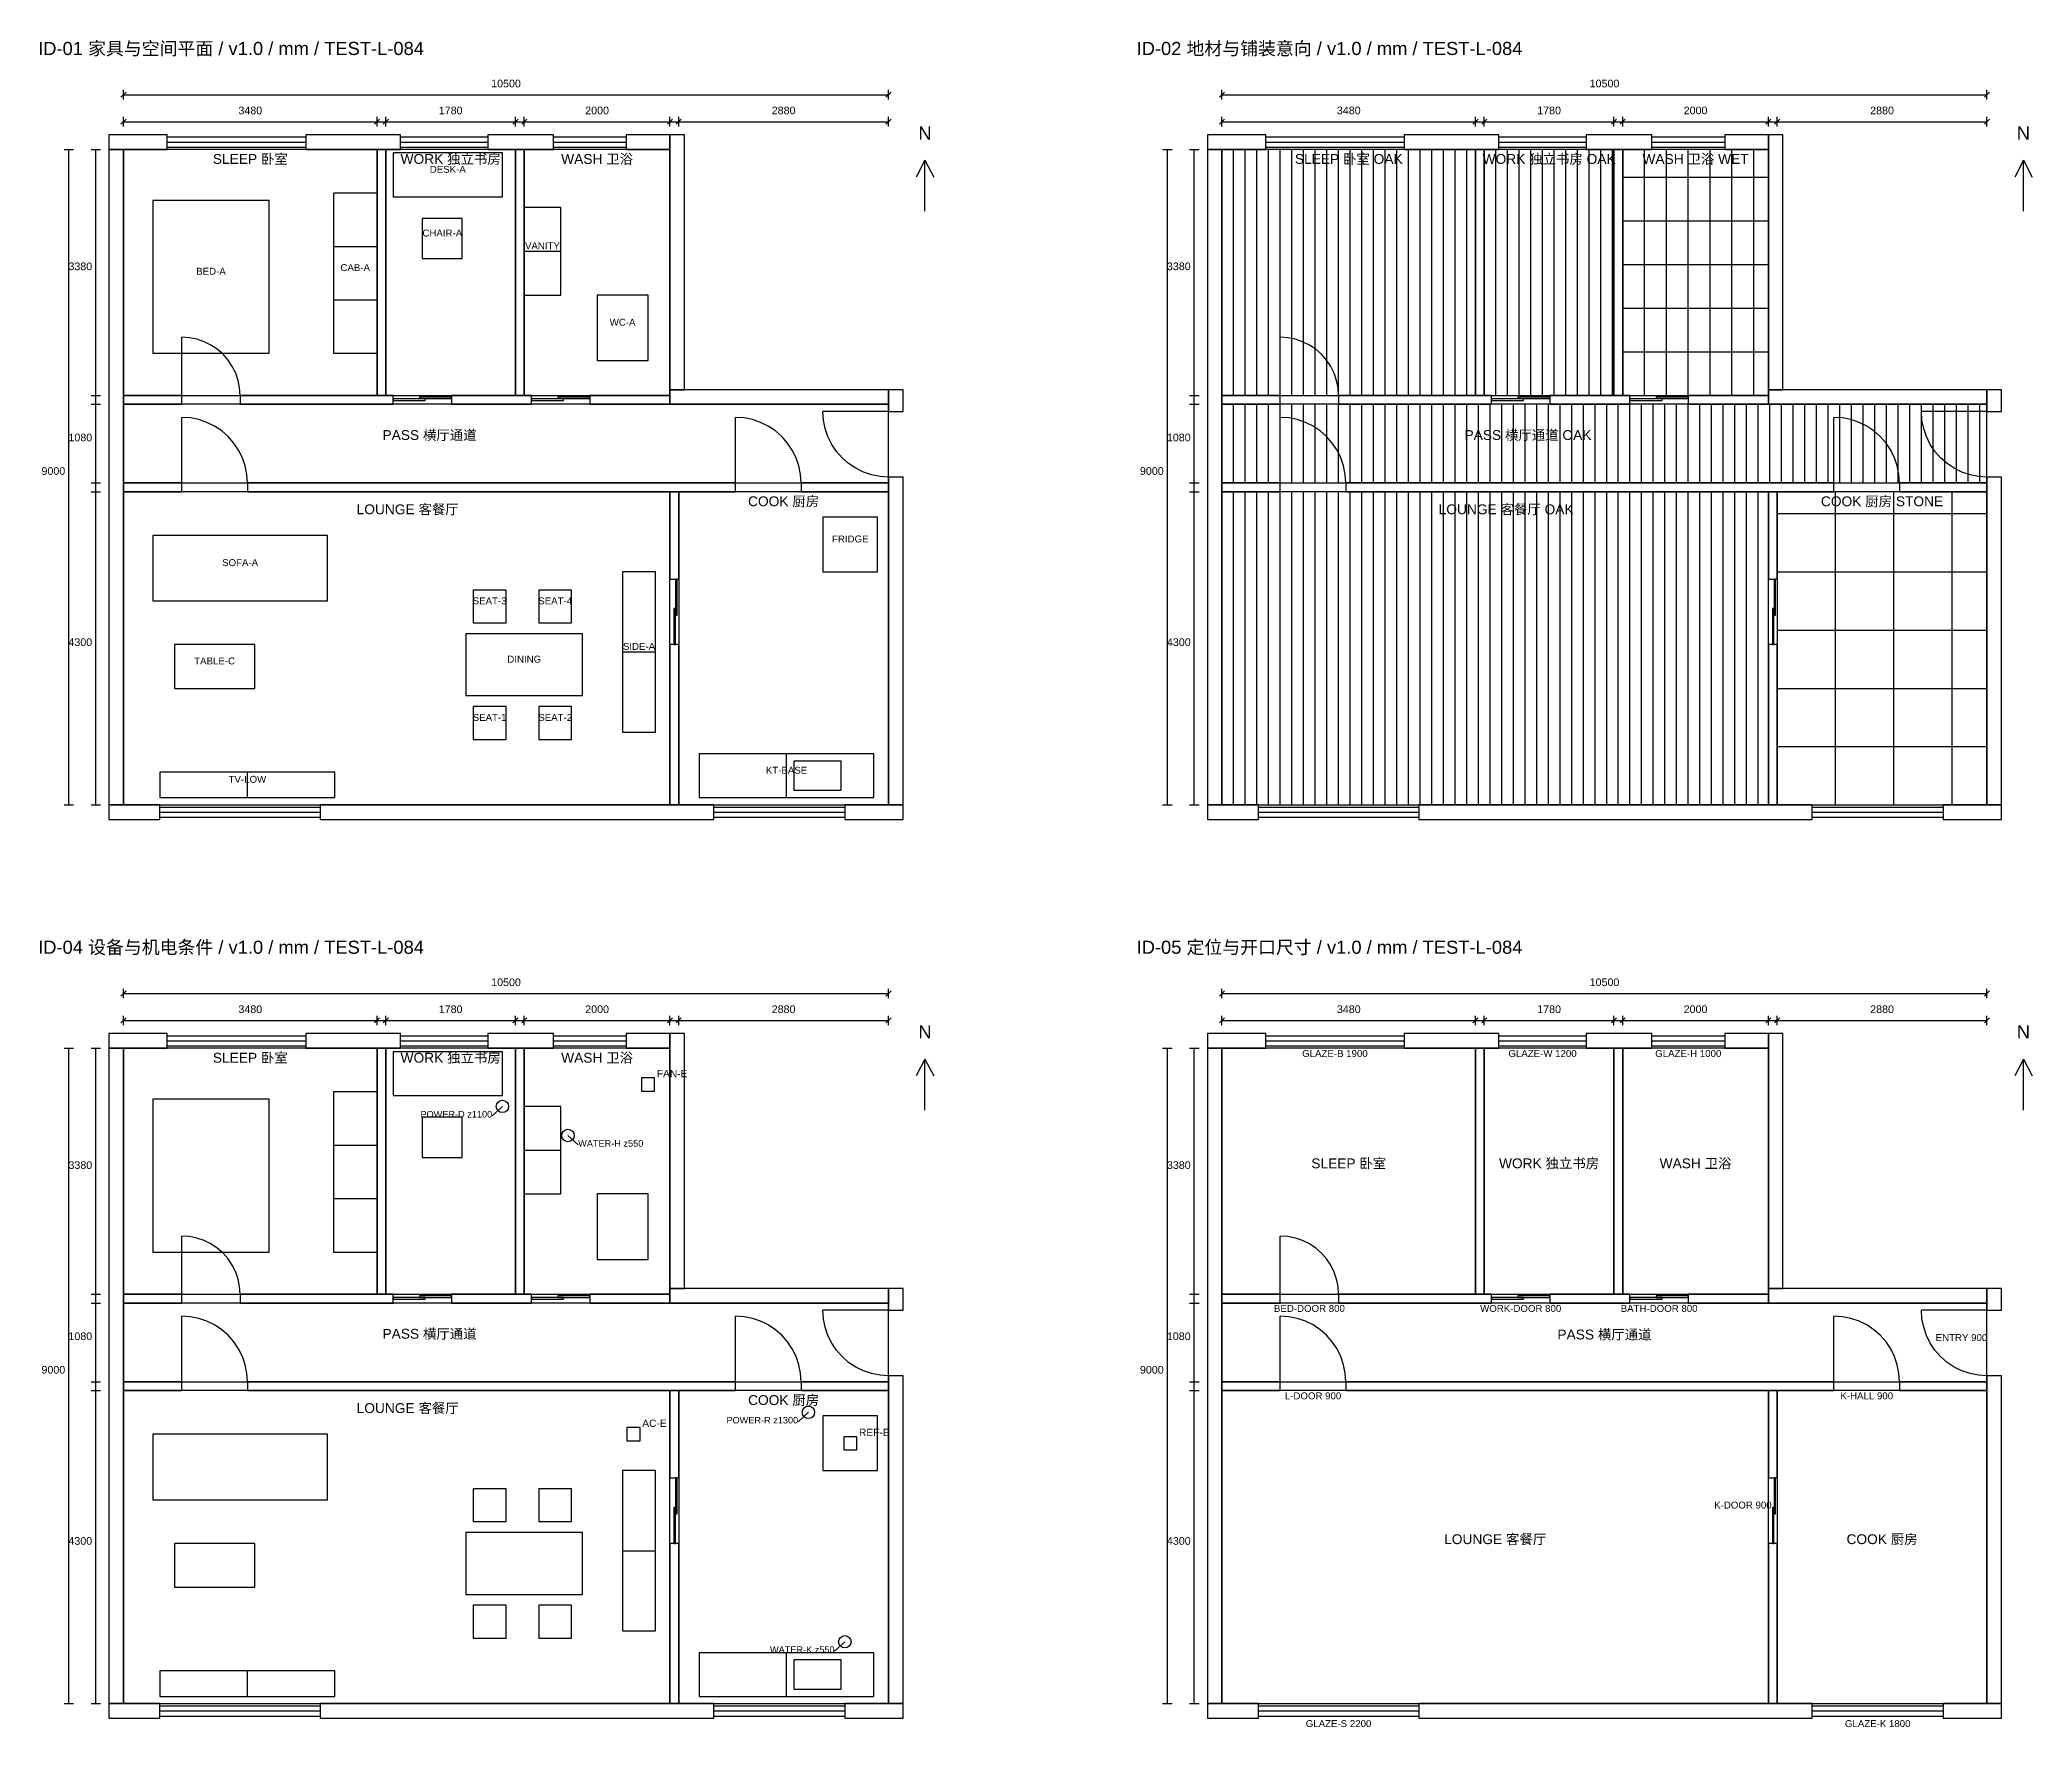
# Model space of a CAD drawing. Header units: millimetres. Extents: x -149 to 42639, y -15839 to 12503.
# Drawn here: x -149 to 27197, y -10662 to 12503 of the extents above; entities that cross this region are included whole.
import ezdxf
from ezdxf.enums import TextEntityAlignment as Align

# ---------------------------------------------------------------- set-up
doc = ezdxf.new("R2010")
doc.units = ezdxf.units.MM
for name, color, linetype in [('ID-01_DIMENSION', 7, 'Continuous'), ('ID-01_DOOR', 7, 'Continuous'), ('ID-01_FIXTURE', 7, 'Continuous'), ('ID-01_FLOOR', 7, 'Continuous'), ('ID-01_FURNITURE', 7, 'Continuous'), ('ID-01_LINE', 7, 'Continuous'), ('ID-01_NORTH', 7, 'Continuous'), ('ID-01_TEXT', 7, 'Continuous'), ('ID-01_WALL', 7, 'Continuous'), ('ID-01_WINDOW', 7, 'Continuous'), ('ID-02_DIMENSION', 7, 'Continuous'), ('ID-02_DOOR', 7, 'Continuous'), ('ID-02_FINISH_JOINT', 7, 'Continuous'), ('ID-02_FLOOR', 7, 'Continuous'), ('ID-02_NORTH', 7, 'Continuous'), ('ID-02_TEXT', 7, 'Continuous'), ('ID-02_WALL', 7, 'Continuous'), ('ID-02_WINDOW', 7, 'Continuous'), ('ID-04_DIMENSION', 7, 'Continuous'), ('ID-04_DOOR', 7, 'Continuous'), ('ID-04_EQUIPMENT', 7, 'Continuous'), ('ID-04_EQUIPMENT_LABEL', 7, 'Continuous'), ('ID-04_FIXTURE', 7, 'Continuous'), ('ID-04_FLOOR', 7, 'Continuous'), ('ID-04_FURNITURE', 7, 'Continuous'), ('ID-04_LINE', 7, 'Continuous'), ('ID-04_NORTH', 7, 'Continuous'), ('ID-04_SERVICE_LABEL', 1, 'Continuous'), ('ID-04_SERVICE_POINT', 1, 'Continuous'), ('ID-04_TEXT', 7, 'Continuous'), ('ID-04_WALL', 7, 'Continuous'), ('ID-04_WINDOW', 7, 'Continuous'), ('ID-05_DIMENSION', 7, 'Continuous'), ('ID-05_DOOR', 7, 'Continuous'), ('ID-05_FLOOR', 7, 'Continuous'), ('ID-05_FOOTPRINT', 7, 'Continuous'), ('ID-05_NORTH', 7, 'Continuous'), ('ID-05_TEXT', 7, 'Continuous'), ('ID-05_WALL', 7, 'Continuous'), ('ID-05_WINDOW', 7, 'Continuous')]:
    doc.layers.add(name, color=color, linetype=linetype)
doc.styles.add('CJK', font='Arial Unicode.ttf')

msp = doc.modelspace()

# ---------------------------------------------------------------- texts
at = {"style": 'CJK'}
for s, p in [('ID-01 家具与空间平面 / v1.0 / mm / TEST-L-084', (-172, 12295)), ('ID-02 地材与铺装意向 / v1.0 / mm / TEST-L-084', (14905, 12295)), ('ID-04 设备与机电条件 / v1.0 / mm / TEST-L-084', (-172, -44)), ('ID-05 定位与开口尺寸 / v1.0 / mm / TEST-L-084', (14905, -44))]:
    msp.add_text(s, height=180, dxfattribs=at).set_placement(p)
at = {"layer": 'ID-01_DIMENSION', "style": 'CJK'}
for s, p in [('10500', (6250, 11820)), ('3480', (2740, 11450)), ('1780', (5490, 11450)), ('2000', (7500, 11450)), ('2880', (10060, 11450))]:
    msp.add_text(s, height=105, dxfattribs=at).set_placement(p, align=Align.BOTTOM_CENTER)
for s, p in [('3380', (570, 9310)), ('1080', (570, 6960)), ('9000', (200, 6500)), ('4300', (570, 4150))]:
    msp.add_text(s, height=105, dxfattribs=at).set_placement(p, align=Align.BOTTOM_RIGHT)
at = {"layer": 'ID-01_TEXT', "style": 'CJK'}
for s, height, p in [('N', 180, (12000, 11080)), ('SLEEP 卧室', 135, (2740, 10760)), ('WORK 独立书房', 135, (5490, 10760)), ('WASH 卫浴', 135, (7500, 10760)), ('DESK-A', 95, (5450, 10650)), ('CHAIR-A', 95, (5375, 9775)), ('VANITY', 95, (6750, 9600)), ('BED-A', 95, (2200, 9250)), ('CAB-A', 95, (4180, 9300)), ('WC-A', 95, (7850, 8550)), ('PASS 横厅通道', 135, (5200, 6970)), ('LOUNGE 客餐厅', 135, (4900, 5950)), ('COOK 厨房', 135, (10060, 6060)), ('FRIDGE', 95, (10975, 5575)), ('SOFA-A', 95, (2600, 5250)), ('SEAT-3', 95, (6025, 4725)), ('SEAT-4', 95, (6925, 4725)), ('SIDE-A', 95, (8075, 4100)), ('TABLE-C', 95, (2250, 3900)), ('DINING', 95, (6500, 3925)), ('SEAT-1', 95, (6025, 3125)), ('SEAT-2', 95, (6925, 3125)), ('KT-BASE', 95, (10100, 2400)), ('TV-LOW', 95, (2700, 2275))]:
    msp.add_text(s, height=height, dxfattribs=at).set_placement(p, align=Align.BOTTOM_CENTER)
at = {"layer": 'ID-02_DIMENSION', "style": 'CJK'}
for s, p in [('10500', (21327, 11820)), ('3480', (17817, 11450)), ('1780', (20567, 11450)), ('2000', (22577, 11450)), ('2880', (25137, 11450))]:
    msp.add_text(s, height=105, dxfattribs=at).set_placement(p, align=Align.BOTTOM_CENTER)
for s, p in [('3380', (15647, 9310)), ('1080', (15647, 6960)), ('9000', (15277, 6500)), ('4300', (15647, 4150))]:
    msp.add_text(s, height=105, dxfattribs=at).set_placement(p, align=Align.BOTTOM_RIGHT)
at = {"layer": 'ID-02_TEXT', "style": 'CJK'}
for s, height, p in [('N', 180, (27077, 11080)), ('SLEEP 卧室 OAK', 135, (17817, 10760)), ('WORK 独立书房 OAK', 135, (20567, 10760)), ('WASH 卫浴 WET', 135, (22577, 10760)), ('PASS 横厅通道 OAK', 135, (20277, 6970)), ('LOUNGE 客餐厅 OAK', 135, (19977, 5950)), ('COOK 厨房 STONE', 135, (25137, 6060))]:
    msp.add_text(s, height=height, dxfattribs=at).set_placement(p, align=Align.BOTTOM_CENTER)
at = {"layer": 'ID-04_DIMENSION', "style": 'CJK'}
for s, p in [('10500', (6250, -519)), ('3480', (2740, -889)), ('1780', (5490, -889)), ('2000', (7500, -889)), ('2880', (10060, -889))]:
    msp.add_text(s, height=105, dxfattribs=at).set_placement(p, align=Align.BOTTOM_CENTER)
for s, p in [('3380', (570, -3029)), ('1080', (570, -5379)), ('9000', (200, -5839)), ('4300', (570, -8189))]:
    msp.add_text(s, height=105, dxfattribs=at).set_placement(p, align=Align.BOTTOM_RIGHT)
at = {"layer": 'ID-04_EQUIPMENT_LABEL', "style": 'CJK'}
for s, p in [('FAN-E', (8320, -1769)), ('AC-E', (8120, -6569)), ('REF-E', (11095, -6694))]:
    msp.add_text(s, height=100, dxfattribs=at).set_placement(p, align=Align.BOTTOM_LEFT)
at = {"layer": 'ID-04_SERVICE_LABEL', "style": 'CJK'}
for s, p in [('POWER-D z1100', (6060, -2319)), ('POWER-R z1300', (10260, -6519)), ('WATER-K z550', (10760, -9669))]:
    msp.add_text(s, height=90, dxfattribs=at).set_placement(p, align=Align.BOTTOM_RIGHT)
msp.add_text('WATER-H z550', height=90, dxfattribs=at).set_placement((7240, -2719), align=Align.BOTTOM_LEFT)
at = {"layer": 'ID-04_TEXT', "style": 'CJK'}
for s, height, p in [('N', 180, (12000, -1259)), ('SLEEP 卧室', 135, (2740, -1579)), ('WORK 独立书房', 135, (5490, -1579)), ('WASH 卫浴', 135, (7500, -1579)), ('PASS 横厅通道', 135, (5200, -5369)), ('LOUNGE 客餐厅', 135, (4900, -6389)), ('COOK 厨房', 135, (10060, -6279))]:
    msp.add_text(s, height=height, dxfattribs=at).set_placement(p, align=Align.BOTTOM_CENTER)
at = {"layer": 'ID-05_DIMENSION', "style": 'CJK'}
for s, p in [('10500', (21327, -519)), ('3480', (17817, -889)), ('1780', (20567, -889)), ('2000', (22577, -889)), ('2880', (25137, -889))]:
    msp.add_text(s, height=105, dxfattribs=at).set_placement(p, align=Align.BOTTOM_CENTER)
for s, p in [('3380', (15647, -3029)), ('1080', (15647, -5379)), ('9000', (15277, -5839)), ('4300', (15647, -8189))]:
    msp.add_text(s, height=105, dxfattribs=at).set_placement(p, align=Align.BOTTOM_RIGHT)
at = {"layer": 'ID-05_TEXT', "style": 'CJK'}
for s, height, p in [('N', 180, (27077, -1259)), ('GLAZE-B 1900', 95, (17627, -1489)), ('GLAZE-W 1200', 95, (20477, -1489)), ('GLAZE-H 1000', 95, (22477, -1489)), ('SLEEP 卧室', 135, (17817, -3029)), ('WORK 独立书房', 135, (20567, -3029)), ('WASH 卫浴', 135, (22577, -3029)), ('BED-DOOR 800', 95, (17277, -4989)), ('WORK-DOOR 800', 95, (20177, -4989)), ('BATH-DOOR 800', 95, (22077, -4989)), ('PASS 横厅通道', 135, (21327, -5379)), ('ENTRY 900', 95, (26227, -5389)), ('L-DOOR 900', 95, (17327, -6189)), ('K-HALL 900', 95, (24927, -6189)), ('K-DOOR 900', 95, (23227, -7689)), ('LOUNGE 客餐厅', 135, (19827, -8189)), ('COOK 厨房', 135, (25137, -8189)), ('GLAZE-S 2200', 95, (17677, -10689)), ('GLAZE-K 1800', 95, (25077, -10689))]:
    msp.add_text(s, height=height, dxfattribs=at).set_placement(p, align=Align.BOTTOM_CENTER)

# ---------------------------------------------------------------- linework, layer by layer
at = {"layer": 'ID-01_DIMENSION'}
for p, q in [((965, 11715), (1035, 11785)), ((1000, 11685), (1000, 11815)), ((11465, 11715), (11535, 11785)), ((11500, 11685), (11500, 11815)), ((1000, 11750), (11500, 11750)), ((965, 11345), (1035, 11415)), ((1000, 11315), (1000, 11445)), ((1000, 11380), (4480, 11380)), ((4445, 11345), (4515, 11415)), ((4445, 11345), (4515, 11415)), ((4480, 11315), (4480, 11445)), ((4480, 11315), (4480, 11445)), ((4480, 11380), (4600, 11380)), ((4565, 11345), (4635, 11415)), ((4565, 11345), (4635, 11415)), ((4600, 11315), (4600, 11445)), ((4600, 11315), (4600, 11445)), ((4600, 11380), (6380, 11380)), ((6345, 11345), (6415, 11415)), ((6345, 11345), (6415, 11415)), ((6380, 11315), (6380, 11445)), ((6380, 11315), (6380, 11445)), ((6380, 11380), (6500, 11380)), ((6465, 11345), (6535, 11415)), ((6465, 11345), (6535, 11415)), ((6500, 11315), (6500, 11445)), ((6500, 11315), (6500, 11445)), ((6500, 11380), (8500, 11380)), ((8465, 11345), (8535, 11415)), ((8465, 11345), (8535, 11415)), ((8500, 11315), (8500, 11445)), ((8500, 11315), (8500, 11445)), ((8500, 11380), (8620, 11380)), ((8585, 11345), (8655, 11415)), ((8585, 11345), (8655, 11415)), ((8620, 11315), (8620, 11445)), ((8620, 11315), (8620, 11445)), ((8620, 11380), (11500, 11380)), ((11465, 11345), (11535, 11415)), ((11500, 11315), (11500, 11445)), ((185, 11000), (315, 11000)), ((250, 2000), (250, 11000)), ((555, 11000), (685, 11000)), ((620, 7620), (620, 11000)), ((555, 7620), (685, 7620)), ((555, 7620), (685, 7620)), ((555, 7500), (685, 7500)), ((555, 7500), (685, 7500)), ((620, 7500), (620, 7620)), ((620, 6420), (620, 7500)), ((555, 6420), (685, 6420)), ((555, 6420), (685, 6420)), ((555, 6300), (685, 6300)), ((555, 6300), (685, 6300)), ((620, 6300), (620, 6420)), ((620, 2000), (620, 6300)), ((185, 2000), (315, 2000)), ((555, 2000), (685, 2000))]:
    msp.add_line(p, q, dxfattribs=at)
at = {"layer": 'ID-01_DOOR'}
for p, q in [((1800, 7620), (1800, 8420)), ((1904, 8413), (1800, 8420)), ((2007, 8393), (1904, 8413)), ((2106, 8359), (2007, 8393)), ((2200, 8313), (2106, 8359)), ((2287, 8255), (2200, 8313)), ((2366, 8186), (2287, 8255)), ((2435, 8107), (2366, 8186)), ((2493, 8020), (2435, 8107)), ((2539, 7926), (2493, 8020)), ((2573, 7827), (2539, 7926)), ((2593, 7724), (2573, 7827)), ((2600, 7620), (2593, 7724)), ((11500, 7400), (10600, 7400)), ((10608, 7283), (10600, 7400)), ((1800, 6420), (1800, 7320)), ((1917, 7312), (1800, 7320)), ((2033, 7289), (1917, 7312)), ((2144, 7251), (2033, 7289)), ((2250, 7199), (2144, 7251)), ((2348, 7134), (2250, 7199)), ((2436, 7056), (2348, 7134)), ((9400, 6420), (9400, 7320)), ((9517, 7312), (9400, 7320)), ((9633, 7289), (9517, 7312)), ((9744, 7251), (9633, 7289)), ((9850, 7199), (9744, 7251)), ((9948, 7134), (9850, 7199)), ((10036, 7056), (9948, 7134)), ((10631, 7167), (10608, 7283)), ((10669, 7056), (10631, 7167)), ((2514, 6968), (2436, 7056)), ((2579, 6870), (2514, 6968)), ((2631, 6764), (2579, 6870)), ((10114, 6968), (10036, 7056)), ((10179, 6870), (10114, 6968)), ((10231, 6764), (10179, 6870)), ((10721, 6950), (10669, 7056)), ((10786, 6852), (10721, 6950)), ((10864, 6764), (10786, 6852)), ((2669, 6653), (2631, 6764)), ((2692, 6537), (2669, 6653)), ((10269, 6653), (10231, 6764)), ((10292, 6537), (10269, 6653)), ((10952, 6686), (10864, 6764)), ((11050, 6621), (10952, 6686)), ((11156, 6569), (11050, 6621)), ((11267, 6531), (11156, 6569)), ((2700, 6420), (2692, 6537)), ((10300, 6420), (10292, 6537)), ((11383, 6508), (11267, 6531)), ((11500, 6500), (11383, 6508))]:
    msp.add_line(p, q, dxfattribs=at)
for points in [[(4700, 7554), (5140, 7554), (5140, 7574), (4700, 7574)], [(5060, 7578), (5500, 7578), (5500, 7598), (5060, 7598)], [(6600, 7554), (7040, 7554), (7040, 7574), (6600, 7574)], [(6960, 7578), (7400, 7578), (7400, 7598), (6960, 7598)], [(8578, 4605), (8598, 4605), (8598, 5100), (8578, 5100)], [(8554, 4200), (8574, 4200), (8574, 4695), (8554, 4695)]]:
    msp.add_lwpolyline(points, close=True, dxfattribs=at)
at = {"layer": 'ID-01_FIXTURE'}
msp.add_lwpolyline([(10200, 2200), (10850, 2200), (10850, 2600), (10200, 2600)], close=True, dxfattribs=at)
at = {"layer": 'ID-01_FLOOR'}
for points in [[(1000, 7620), (4480, 7620), (4480, 11000), (1000, 11000)], [(4600, 7620), (6380, 7620), (6380, 11000), (4600, 11000)], [(6500, 7620), (8500, 7620), (8500, 11000), (6500, 11000)], [(1000, 6420), (11500, 6420), (11500, 7500), (1000, 7500)], [(1000, 2000), (8500, 2000), (8500, 6300), (1000, 6300)], [(8620, 2000), (11500, 2000), (11500, 6300), (8620, 6300)]]:
    msp.add_lwpolyline(points, close=True, dxfattribs=at)
at = {"layer": 'ID-01_FURNITURE'}
for points in [[(4700, 10350), (6200, 10350), (6200, 10950), (4700, 10950)], [(3880, 8200), (4480, 8200), (4480, 10400), (3880, 10400)], [(1400, 8200), (3000, 8200), (3000, 10300), (1400, 10300)], [(6500, 9000), (7000, 9000), (7000, 10200), (6500, 10200)], [(5100, 9500), (5650, 9500), (5650, 10050), (5100, 10050)], [(7500, 8100), (8200, 8100), (8200, 9000), (7500, 9000)], [(10600, 5200), (11350, 5200), (11350, 5950), (10600, 5950)], [(1400, 4800), (3800, 4800), (3800, 5700), (1400, 5700)], [(7850, 3000), (8300, 3000), (8300, 5200), (7850, 5200)], [(5800, 4500), (6250, 4500), (6250, 4950), (5800, 4950)], [(6700, 4500), (7150, 4500), (7150, 4950), (6700, 4950)], [(1700, 3600), (2800, 3600), (2800, 4200), (1700, 4200)], [(5700, 3500), (7300, 3500), (7300, 4350), (5700, 4350)], [(5800, 2900), (6250, 2900), (6250, 3350), (5800, 3350)], [(6700, 2900), (7150, 2900), (7150, 3350), (6700, 3350)], [(8900, 2100), (11300, 2100), (11300, 2700), (8900, 2700)], [(1500, 2100), (3900, 2100), (3900, 2450), (1500, 2450)]]:
    msp.add_lwpolyline(points, close=True, dxfattribs=at)
at = {"layer": 'ID-01_LINE'}
for p, q in [((3880, 9667), (4480, 9667)), ((6500, 9600), (7000, 9600)), ((3880, 8933), (4480, 8933)), ((7850, 4100), (8300, 4100)), ((10100, 2100), (10100, 2700)), ((2700, 2100), (2700, 2450))]:
    msp.add_line(p, q, dxfattribs=at)
at = {"layer": 'ID-01_NORTH'}
for p, q in [((12000, 10850), (11880, 10620)), ((12000, 10150), (12000, 10850)), ((12000, 10850), (12120, 10620))]:
    msp.add_line(p, q, dxfattribs=at)
at = {"layer": 'ID-01_WALL'}
for points in [[(800, 11000), (1600, 11000), (1600, 11200), (800, 11200)], [(800, 2000), (1000, 2000), (1000, 11000), (800, 11000)], [(3500, 11000), (4800, 11000), (4800, 11200), (3500, 11200)], [(4480, 7620), (4600, 7620), (4600, 11000), (4480, 11000)], [(6000, 11000), (6900, 11000), (6900, 11200), (6000, 11200)], [(6380, 7620), (6500, 7620), (6500, 11000), (6380, 11000)], [(7900, 11000), (8500, 11000), (8500, 11200), (7900, 11200)], [(8500, 7700), (8700, 7700), (8700, 11200), (8500, 11200)], [(8500, 7500), (11500, 7500), (11500, 7700), (8500, 7700)], [(11500, 7400), (11700, 7400), (11700, 7700), (11500, 7700)], [(1000, 7500), (1800, 7500), (1800, 7620), (1000, 7620)], [(2600, 7500), (4700, 7500), (4700, 7620), (2600, 7620)], [(5500, 7500), (6600, 7500), (6600, 7620), (5500, 7620)], [(7400, 7500), (8500, 7500), (8500, 7620), (7400, 7620)], [(1000, 6300), (1800, 6300), (1800, 6420), (1000, 6420)], [(2700, 6300), (9400, 6300), (9400, 6420), (2700, 6420)], [(8500, 5100), (8620, 5100), (8620, 6300), (8500, 6300)], [(10300, 6300), (11500, 6300), (11500, 6420), (10300, 6420)], [(11500, 2000), (11700, 2000), (11700, 6500), (11500, 6500)], [(8500, 2000), (8620, 2000), (8620, 4200), (8500, 4200)], [(800, 1800), (1500, 1800), (1500, 2000), (800, 2000)], [(3700, 1800), (9100, 1800), (9100, 2000), (3700, 2000)], [(10900, 1800), (11700, 1800), (11700, 2000), (10900, 2000)]]:
    msp.add_lwpolyline(points, close=True, dxfattribs=at)
at = {"layer": 'ID-01_WINDOW'}
for p, q in [((1600, 11170), (3500, 11170)), ((1600, 11100), (3500, 11100)), ((1600, 11030), (3500, 11030)), ((4800, 11170), (6000, 11170)), ((4800, 11100), (6000, 11100)), ((4800, 11030), (6000, 11030)), ((6900, 11170), (7900, 11170)), ((6900, 11100), (7900, 11100)), ((6900, 11030), (7900, 11030)), ((1500, 1970), (3700, 1970)), ((9100, 1970), (10900, 1970)), ((1500, 1900), (3700, 1900)), ((1500, 1830), (3700, 1830)), ((9100, 1900), (10900, 1900)), ((9100, 1830), (10900, 1830))]:
    msp.add_line(p, q, dxfattribs=at)
at = {"layer": 'ID-02_DIMENSION'}
for p, q in [((16042, 11715), (16112, 11785)), ((16077, 11685), (16077, 11815)), ((26542, 11715), (26612, 11785)), ((26577, 11685), (26577, 11815)), ((16077, 11750), (26577, 11750)), ((16042, 11345), (16112, 11415)), ((16077, 11315), (16077, 11445)), ((16077, 11380), (19557, 11380)), ((19522, 11345), (19592, 11415)), ((19522, 11345), (19592, 11415)), ((19557, 11315), (19557, 11445)), ((19557, 11315), (19557, 11445)), ((19557, 11380), (19677, 11380)), ((19642, 11345), (19712, 11415)), ((19642, 11345), (19712, 11415)), ((19677, 11315), (19677, 11445)), ((19677, 11315), (19677, 11445)), ((19677, 11380), (21457, 11380)), ((21422, 11345), (21492, 11415)), ((21422, 11345), (21492, 11415)), ((21457, 11315), (21457, 11445)), ((21457, 11315), (21457, 11445)), ((21457, 11380), (21577, 11380)), ((21542, 11345), (21612, 11415)), ((21542, 11345), (21612, 11415)), ((21577, 11315), (21577, 11445)), ((21577, 11315), (21577, 11445)), ((21577, 11380), (23577, 11380)), ((23542, 11345), (23612, 11415)), ((23542, 11345), (23612, 11415)), ((23577, 11315), (23577, 11445)), ((23577, 11315), (23577, 11445)), ((23577, 11380), (23697, 11380)), ((23662, 11345), (23732, 11415)), ((23662, 11345), (23732, 11415)), ((23697, 11315), (23697, 11445)), ((23697, 11315), (23697, 11445)), ((23697, 11380), (26577, 11380)), ((26542, 11345), (26612, 11415)), ((26577, 11315), (26577, 11445)), ((15262, 11000), (15392, 11000)), ((15327, 2000), (15327, 11000)), ((15632, 11000), (15762, 11000)), ((15697, 7620), (15697, 11000)), ((15632, 7620), (15762, 7620)), ((15632, 7620), (15762, 7620)), ((15632, 7500), (15762, 7500)), ((15632, 7500), (15762, 7500)), ((15697, 7500), (15697, 7620)), ((15697, 6420), (15697, 7500)), ((15632, 6420), (15762, 6420)), ((15632, 6420), (15762, 6420)), ((15632, 6300), (15762, 6300)), ((15632, 6300), (15762, 6300)), ((15697, 6300), (15697, 6420)), ((15697, 2000), (15697, 6300)), ((15262, 2000), (15392, 2000)), ((15632, 2000), (15762, 2000))]:
    msp.add_line(p, q, dxfattribs=at)
at = {"layer": 'ID-02_DOOR'}
for p, q in [((16877, 7620), (16877, 8420)), ((16981, 8413), (16877, 8420)), ((17084, 8393), (16981, 8413)), ((17183, 8359), (17084, 8393)), ((17277, 8313), (17183, 8359)), ((17364, 8255), (17277, 8313)), ((17443, 8186), (17364, 8255)), ((17512, 8107), (17443, 8186)), ((17570, 8020), (17512, 8107)), ((17616, 7926), (17570, 8020)), ((17650, 7827), (17616, 7926)), ((17670, 7724), (17650, 7827)), ((17677, 7620), (17670, 7724)), ((26577, 7400), (25677, 7400)), ((25685, 7283), (25677, 7400)), ((16877, 6420), (16877, 7320)), ((16994, 7312), (16877, 7320)), ((17110, 7289), (16994, 7312)), ((17221, 7251), (17110, 7289)), ((17327, 7199), (17221, 7251)), ((17425, 7134), (17327, 7199)), ((17513, 7056), (17425, 7134)), ((24477, 6420), (24477, 7320)), ((24594, 7312), (24477, 7320)), ((24710, 7289), (24594, 7312)), ((24821, 7251), (24710, 7289)), ((24927, 7199), (24821, 7251)), ((25025, 7134), (24927, 7199)), ((25113, 7056), (25025, 7134)), ((25708, 7167), (25685, 7283)), ((25746, 7056), (25708, 7167)), ((17591, 6968), (17513, 7056)), ((17656, 6870), (17591, 6968)), ((17708, 6764), (17656, 6870)), ((25191, 6968), (25113, 7056)), ((25256, 6870), (25191, 6968)), ((25308, 6764), (25256, 6870)), ((25798, 6950), (25746, 7056)), ((25863, 6852), (25798, 6950)), ((25941, 6764), (25863, 6852)), ((17746, 6653), (17708, 6764)), ((17769, 6537), (17746, 6653)), ((25346, 6653), (25308, 6764)), ((25369, 6537), (25346, 6653)), ((26029, 6686), (25941, 6764)), ((26127, 6621), (26029, 6686)), ((26233, 6569), (26127, 6621)), ((26344, 6531), (26233, 6569)), ((17777, 6420), (17769, 6537)), ((25377, 6420), (25369, 6537)), ((26460, 6508), (26344, 6531)), ((26577, 6500), (26460, 6508))]:
    msp.add_line(p, q, dxfattribs=at)
for points in [[(19777, 7554), (20217, 7554), (20217, 7574), (19777, 7574)], [(20137, 7578), (20577, 7578), (20577, 7598), (20137, 7598)], [(21677, 7554), (22117, 7554), (22117, 7574), (21677, 7574)], [(22037, 7578), (22477, 7578), (22477, 7598), (22037, 7598)], [(23655, 4605), (23675, 4605), (23675, 5100), (23655, 5100)], [(23631, 4200), (23651, 4200), (23651, 4695), (23631, 4695)]]:
    msp.add_lwpolyline(points, close=True, dxfattribs=at)
at = {"layer": 'ID-02_FINISH_JOINT'}
for p, q in [((16237, 7620), (16237, 11000)), ((16397, 7620), (16397, 11000)), ((16557, 7620), (16557, 11000)), ((16717, 7620), (16717, 11000)), ((16877, 7620), (16877, 11000)), ((17037, 7620), (17037, 11000)), ((17197, 7620), (17197, 11000)), ((17357, 7620), (17357, 11000)), ((17517, 7620), (17517, 11000)), ((17677, 7620), (17677, 11000)), ((17837, 7620), (17837, 11000)), ((17997, 7620), (17997, 11000)), ((18157, 7620), (18157, 11000)), ((18317, 7620), (18317, 11000)), ((18477, 7620), (18477, 11000)), ((18637, 7620), (18637, 11000)), ((18797, 7620), (18797, 11000)), ((18957, 7620), (18957, 11000)), ((19117, 7620), (19117, 11000)), ((19277, 7620), (19277, 11000)), ((19437, 7620), (19437, 11000)), ((19837, 7620), (19837, 11000)), ((19997, 7620), (19997, 11000)), ((20157, 7620), (20157, 11000)), ((20317, 7620), (20317, 11000)), ((20477, 7620), (20477, 11000)), ((20637, 7620), (20637, 11000)), ((20797, 7620), (20797, 11000)), ((20957, 7620), (20957, 11000)), ((21117, 7620), (21117, 11000)), ((21277, 7620), (21277, 11000)), ((21437, 7620), (21437, 11000)), ((21877, 7620), (21877, 11000)), ((22177, 7620), (22177, 11000)), ((22477, 7620), (22477, 11000)), ((22777, 7620), (22777, 11000)), ((23077, 7620), (23077, 11000)), ((23377, 7620), (23377, 11000)), ((21577, 10620), (23577, 10620)), ((21577, 10020), (23577, 10020)), ((21577, 9420), (23577, 9420)), ((21577, 8820), (23577, 8820)), ((21577, 8220), (23577, 8220)), ((16237, 6420), (16237, 7500)), ((16397, 6420), (16397, 7500)), ((16557, 6420), (16557, 7500)), ((16717, 6420), (16717, 7500)), ((16877, 6420), (16877, 7500)), ((17037, 6420), (17037, 7500)), ((17197, 6420), (17197, 7500)), ((17357, 6420), (17357, 7500)), ((17517, 6420), (17517, 7500)), ((17677, 6420), (17677, 7500)), ((17837, 6420), (17837, 7500)), ((17997, 6420), (17997, 7500)), ((18157, 6420), (18157, 7500)), ((18317, 6420), (18317, 7500)), ((18477, 6420), (18477, 7500)), ((18637, 6420), (18637, 7500)), ((18797, 6420), (18797, 7500)), ((18957, 6420), (18957, 7500)), ((19117, 6420), (19117, 7500)), ((19277, 6420), (19277, 7500)), ((19437, 6420), (19437, 7500)), ((19597, 6420), (19597, 7500)), ((19757, 6420), (19757, 7500)), ((19917, 6420), (19917, 7500)), ((20077, 6420), (20077, 7500)), ((20237, 6420), (20237, 7500)), ((20397, 6420), (20397, 7500)), ((20557, 6420), (20557, 7500)), ((20717, 6420), (20717, 7500)), ((20877, 6420), (20877, 7500)), ((21037, 6420), (21037, 7500)), ((21197, 6420), (21197, 7500)), ((21357, 6420), (21357, 7500)), ((21517, 6420), (21517, 7500)), ((21677, 6420), (21677, 7500)), ((21837, 6420), (21837, 7500)), ((21997, 6420), (21997, 7500)), ((22157, 6420), (22157, 7500)), ((22317, 6420), (22317, 7500)), ((22477, 6420), (22477, 7500)), ((22637, 6420), (22637, 7500)), ((22797, 6420), (22797, 7500)), ((22957, 6420), (22957, 7500)), ((23117, 6420), (23117, 7500)), ((23277, 6420), (23277, 7500)), ((23437, 6420), (23437, 7500)), ((23597, 6420), (23597, 7500)), ((23757, 6420), (23757, 7500)), ((23917, 6420), (23917, 7500)), ((24077, 6420), (24077, 7500)), ((24237, 6420), (24237, 7500)), ((24397, 6420), (24397, 7500)), ((24557, 6420), (24557, 7500)), ((24717, 6420), (24717, 7500)), ((24877, 6420), (24877, 7500)), ((25037, 6420), (25037, 7500)), ((25197, 6420), (25197, 7500)), ((25357, 6420), (25357, 7500)), ((25517, 6420), (25517, 7500)), ((25677, 6420), (25677, 7500)), ((25837, 6420), (25837, 7500)), ((25997, 6420), (25997, 7500)), ((26157, 6420), (26157, 7500)), ((26317, 6420), (26317, 7500)), ((26477, 6420), (26477, 7500)), ((16237, 2000), (16237, 6300)), ((16397, 2000), (16397, 6300)), ((16557, 2000), (16557, 6300)), ((16717, 2000), (16717, 6300)), ((16877, 2000), (16877, 6300)), ((17037, 2000), (17037, 6300)), ((17197, 2000), (17197, 6300)), ((17357, 2000), (17357, 6300)), ((17517, 2000), (17517, 6300)), ((17677, 2000), (17677, 6300)), ((17837, 2000), (17837, 6300)), ((17997, 2000), (17997, 6300)), ((18157, 2000), (18157, 6300)), ((18317, 2000), (18317, 6300)), ((18477, 2000), (18477, 6300)), ((18637, 2000), (18637, 6300)), ((18797, 2000), (18797, 6300)), ((18957, 2000), (18957, 6300)), ((19117, 2000), (19117, 6300)), ((19277, 2000), (19277, 6300)), ((19437, 2000), (19437, 6300)), ((19597, 2000), (19597, 6300)), ((19757, 2000), (19757, 6300)), ((19917, 2000), (19917, 6300)), ((20077, 2000), (20077, 6300)), ((20237, 2000), (20237, 6300)), ((20397, 2000), (20397, 6300)), ((20557, 2000), (20557, 6300)), ((20717, 2000), (20717, 6300)), ((20877, 2000), (20877, 6300)), ((21037, 2000), (21037, 6300)), ((21197, 2000), (21197, 6300)), ((21357, 2000), (21357, 6300)), ((21517, 2000), (21517, 6300)), ((21677, 2000), (21677, 6300)), ((21837, 2000), (21837, 6300)), ((21997, 2000), (21997, 6300)), ((22157, 2000), (22157, 6300)), ((22317, 2000), (22317, 6300)), ((22477, 2000), (22477, 6300)), ((22637, 2000), (22637, 6300)), ((22797, 2000), (22797, 6300)), ((22957, 2000), (22957, 6300)), ((23117, 2000), (23117, 6300)), ((23277, 2000), (23277, 6300)), ((23437, 2000), (23437, 6300)), ((24497, 2000), (24497, 6300)), ((25297, 2000), (25297, 6300)), ((26097, 2000), (26097, 6300)), ((23697, 6000), (26577, 6000)), ((23697, 5200), (26577, 5200)), ((23697, 4400), (26577, 4400)), ((23697, 3600), (26577, 3600)), ((23697, 2800), (26577, 2800))]:
    msp.add_line(p, q, dxfattribs=at)
at = {"layer": 'ID-02_FLOOR'}
for points in [[(16077, 7620), (19557, 7620), (19557, 11000), (16077, 11000)], [(19677, 7620), (21457, 7620), (21457, 11000), (19677, 11000)], [(21577, 7620), (23577, 7620), (23577, 11000), (21577, 11000)], [(16077, 6420), (26577, 6420), (26577, 7500), (16077, 7500)], [(16077, 2000), (23577, 2000), (23577, 6300), (16077, 6300)], [(23697, 2000), (26577, 2000), (26577, 6300), (23697, 6300)]]:
    msp.add_lwpolyline(points, close=True, dxfattribs=at)
at = {"layer": 'ID-02_NORTH'}
for p, q in [((27077, 10850), (26957, 10620)), ((27077, 10150), (27077, 10850)), ((27077, 10850), (27197, 10620))]:
    msp.add_line(p, q, dxfattribs=at)
at = {"layer": 'ID-02_WALL'}
for points in [[(15877, 11000), (16677, 11000), (16677, 11200), (15877, 11200)], [(15877, 2000), (16077, 2000), (16077, 11000), (15877, 11000)], [(18577, 11000), (19877, 11000), (19877, 11200), (18577, 11200)], [(19557, 7620), (19677, 7620), (19677, 11000), (19557, 11000)], [(21077, 11000), (21977, 11000), (21977, 11200), (21077, 11200)], [(21457, 7620), (21577, 7620), (21577, 11000), (21457, 11000)], [(22977, 11000), (23577, 11000), (23577, 11200), (22977, 11200)], [(23577, 7700), (23777, 7700), (23777, 11200), (23577, 11200)], [(23577, 7500), (26577, 7500), (26577, 7700), (23577, 7700)], [(26577, 7400), (26777, 7400), (26777, 7700), (26577, 7700)], [(16077, 7500), (16877, 7500), (16877, 7620), (16077, 7620)], [(17677, 7500), (19777, 7500), (19777, 7620), (17677, 7620)], [(20577, 7500), (21677, 7500), (21677, 7620), (20577, 7620)], [(22477, 7500), (23577, 7500), (23577, 7620), (22477, 7620)], [(16077, 6300), (16877, 6300), (16877, 6420), (16077, 6420)], [(17777, 6300), (24477, 6300), (24477, 6420), (17777, 6420)], [(23577, 5100), (23697, 5100), (23697, 6300), (23577, 6300)], [(25377, 6300), (26577, 6300), (26577, 6420), (25377, 6420)], [(26577, 2000), (26777, 2000), (26777, 6500), (26577, 6500)], [(23577, 2000), (23697, 2000), (23697, 4200), (23577, 4200)], [(15877, 1800), (16577, 1800), (16577, 2000), (15877, 2000)], [(18777, 1800), (24177, 1800), (24177, 2000), (18777, 2000)], [(25977, 1800), (26777, 1800), (26777, 2000), (25977, 2000)]]:
    msp.add_lwpolyline(points, close=True, dxfattribs=at)
at = {"layer": 'ID-02_WINDOW'}
for p, q in [((16677, 11170), (18577, 11170)), ((16677, 11100), (18577, 11100)), ((16677, 11030), (18577, 11030)), ((19877, 11170), (21077, 11170)), ((19877, 11100), (21077, 11100)), ((19877, 11030), (21077, 11030)), ((21977, 11170), (22977, 11170)), ((21977, 11100), (22977, 11100)), ((21977, 11030), (22977, 11030)), ((16577, 1970), (18777, 1970)), ((24177, 1970), (25977, 1970)), ((16577, 1900), (18777, 1900)), ((16577, 1830), (18777, 1830)), ((24177, 1900), (25977, 1900)), ((24177, 1830), (25977, 1830))]:
    msp.add_line(p, q, dxfattribs=at)
at = {"layer": 'ID-04_DIMENSION'}
for p, q in [((1000, -654), (1000, -524)), ((11500, -654), (11500, -524)), ((965, -624), (1035, -554)), ((1000, -589), (11500, -589)), ((11465, -624), (11535, -554)), ((965, -994), (1035, -924)), ((1000, -1024), (1000, -894)), ((1000, -959), (4480, -959)), ((4445, -994), (4515, -924)), ((4445, -994), (4515, -924)), ((4480, -1024), (4480, -894)), ((4480, -1024), (4480, -894)), ((4480, -959), (4600, -959)), ((4565, -994), (4635, -924)), ((4565, -994), (4635, -924)), ((4600, -1024), (4600, -894)), ((4600, -1024), (4600, -894)), ((4600, -959), (6380, -959)), ((6345, -994), (6415, -924)), ((6345, -994), (6415, -924)), ((6380, -1024), (6380, -894)), ((6380, -1024), (6380, -894)), ((6380, -959), (6500, -959)), ((6465, -994), (6535, -924)), ((6465, -994), (6535, -924)), ((6500, -1024), (6500, -894)), ((6500, -1024), (6500, -894)), ((6500, -959), (8500, -959)), ((8465, -994), (8535, -924)), ((8465, -994), (8535, -924)), ((8500, -1024), (8500, -894)), ((8500, -1024), (8500, -894)), ((8500, -959), (8620, -959)), ((8585, -994), (8655, -924)), ((8585, -994), (8655, -924)), ((8620, -1024), (8620, -894)), ((8620, -1024), (8620, -894)), ((8620, -959), (11500, -959)), ((11465, -994), (11535, -924)), ((11500, -1024), (11500, -894)), ((185, -1339), (315, -1339)), ((250, -10339), (250, -1339)), ((555, -1339), (685, -1339)), ((620, -4719), (620, -1339)), ((555, -4719), (685, -4719)), ((555, -4719), (685, -4719)), ((555, -4839), (685, -4839)), ((555, -4839), (685, -4839)), ((620, -4839), (620, -4719)), ((620, -5919), (620, -4839)), ((555, -5919), (685, -5919)), ((555, -5919), (685, -5919)), ((620, -6039), (620, -5919)), ((555, -6039), (685, -6039)), ((555, -6039), (685, -6039)), ((620, -10339), (620, -6039)), ((185, -10339), (315, -10339)), ((555, -10339), (685, -10339))]:
    msp.add_line(p, q, dxfattribs=at)
at = {"layer": 'ID-04_DOOR'}
for p, q in [((1800, -4719), (1800, -3919)), ((1904, -3926), (1800, -3919)), ((2007, -3946), (1904, -3926)), ((2106, -3980), (2007, -3946)), ((2200, -4026), (2106, -3980)), ((2287, -4084), (2200, -4026)), ((2366, -4153), (2287, -4084)), ((2435, -4232), (2366, -4153)), ((2493, -4319), (2435, -4232)), ((2539, -4413), (2493, -4319)), ((2573, -4512), (2539, -4413)), ((2593, -4614), (2573, -4512)), ((2600, -4719), (2593, -4614)), ((1800, -5919), (1800, -5019)), ((1917, -5026), (1800, -5019)), ((2033, -5049), (1917, -5026)), ((2144, -5087), (2033, -5049)), ((2250, -5139), (2144, -5087)), ((2348, -5205), (2250, -5139)), ((9400, -5919), (9400, -5019)), ((9517, -5026), (9400, -5019)), ((9633, -5049), (9517, -5026)), ((9744, -5087), (9633, -5049)), ((9850, -5139), (9744, -5087)), ((9948, -5205), (9850, -5139)), ((11500, -4939), (10600, -4939)), ((10608, -5056), (10600, -4939)), ((10631, -5172), (10608, -5056)), ((10669, -5283), (10631, -5172)), ((2436, -5282), (2348, -5205)), ((2514, -5371), (2436, -5282)), ((2579, -5469), (2514, -5371)), ((2631, -5574), (2579, -5469)), ((10036, -5282), (9948, -5205)), ((10114, -5371), (10036, -5282)), ((10179, -5469), (10114, -5371)), ((10231, -5574), (10179, -5469)), ((10721, -5389), (10669, -5283)), ((10786, -5487), (10721, -5389)), ((2669, -5686), (2631, -5574)), ((2692, -5801), (2669, -5686)), ((10269, -5686), (10231, -5574)), ((10292, -5801), (10269, -5686)), ((10864, -5575), (10786, -5487)), ((10952, -5653), (10864, -5575)), ((11050, -5718), (10952, -5653)), ((11156, -5770), (11050, -5718)), ((2700, -5919), (2692, -5801)), ((10300, -5919), (10292, -5801)), ((11267, -5808), (11156, -5770)), ((11383, -5831), (11267, -5808)), ((11500, -5839), (11383, -5831))]:
    msp.add_line(p, q, dxfattribs=at)
for points in [[(4700, -4785), (5140, -4785), (5140, -4765), (4700, -4765)], [(5060, -4761), (5500, -4761), (5500, -4741), (5060, -4741)], [(6600, -4785), (7040, -4785), (7040, -4765), (6600, -4765)], [(6960, -4761), (7400, -4761), (7400, -4741), (6960, -4741)], [(8578, -7734), (8598, -7734), (8598, -7239), (8578, -7239)], [(8554, -8139), (8574, -8139), (8574, -7644), (8554, -7644)]]:
    msp.add_lwpolyline(points, close=True, dxfattribs=at)
at = {"layer": 'ID-04_EQUIPMENT'}
for points in [[(8110, -1929), (8290, -1929), (8290, -1749), (8110, -1749)], [(7910, -6729), (8090, -6729), (8090, -6549), (7910, -6549)], [(10885, -6854), (11065, -6854), (11065, -6674), (10885, -6674)]]:
    msp.add_lwpolyline(points, close=True, dxfattribs=at)
at = {"layer": 'ID-04_FIXTURE'}
msp.add_lwpolyline([(10200, -10139), (10850, -10139), (10850, -9739), (10200, -9739)], close=True, dxfattribs=at)
at = {"layer": 'ID-04_FLOOR'}
for points in [[(1000, -4719), (4480, -4719), (4480, -1339), (1000, -1339)], [(4600, -4719), (6380, -4719), (6380, -1339), (4600, -1339)], [(6500, -4719), (8500, -4719), (8500, -1339), (6500, -1339)], [(1000, -5919), (11500, -5919), (11500, -4839), (1000, -4839)], [(1000, -10339), (8500, -10339), (8500, -6039), (1000, -6039)], [(8620, -10339), (11500, -10339), (11500, -6039), (8620, -6039)]]:
    msp.add_lwpolyline(points, close=True, dxfattribs=at)
at = {"layer": 'ID-04_FURNITURE'}
for points in [[(4700, -1989), (6200, -1989), (6200, -1389), (4700, -1389)], [(1400, -4139), (3000, -4139), (3000, -2039), (1400, -2039)], [(3880, -4139), (4480, -4139), (4480, -1939), (3880, -1939)], [(6500, -3339), (7000, -3339), (7000, -2139), (6500, -2139)], [(5100, -2839), (5650, -2839), (5650, -2289), (5100, -2289)], [(7500, -4239), (8200, -4239), (8200, -3339), (7500, -3339)], [(10600, -7139), (11350, -7139), (11350, -6389), (10600, -6389)], [(1400, -7539), (3800, -7539), (3800, -6639), (1400, -6639)], [(7850, -9339), (8300, -9339), (8300, -7139), (7850, -7139)], [(5800, -7839), (6250, -7839), (6250, -7389), (5800, -7389)], [(6700, -7839), (7150, -7839), (7150, -7389), (6700, -7389)], [(1700, -8739), (2800, -8739), (2800, -8139), (1700, -8139)], [(5700, -8839), (7300, -8839), (7300, -7989), (5700, -7989)], [(5800, -9439), (6250, -9439), (6250, -8989), (5800, -8989)], [(6700, -9439), (7150, -9439), (7150, -8989), (6700, -8989)], [(8900, -10239), (11300, -10239), (11300, -9639), (8900, -9639)], [(1500, -10239), (3900, -10239), (3900, -9889), (1500, -9889)]]:
    msp.add_lwpolyline(points, close=True, dxfattribs=at)
at = {"layer": 'ID-04_LINE'}
for p, q in [((3880, -2672), (4480, -2672)), ((6500, -2739), (7000, -2739)), ((3880, -3405), (4480, -3405)), ((7850, -8239), (8300, -8239)), ((10100, -10239), (10100, -9639)), ((2700, -10239), (2700, -9889))]:
    msp.add_line(p, q, dxfattribs=at)
at = {"layer": 'ID-04_NORTH'}
for p, q in [((12000, -1489), (11880, -1719)), ((12000, -2189), (12000, -1489)), ((12000, -1489), (12120, -1719))]:
    msp.add_line(p, q, dxfattribs=at)
at = {"layer": 'ID-04_SERVICE_LABEL'}
for p, q in [((6200, -2139), (6060, -2269)), ((7100, -2539), (7240, -2669)), ((10400, -6339), (10260, -6469)), ((10900, -9489), (10760, -9619))]:
    msp.add_line(p, q, dxfattribs=at)
at = {"layer": 'ID-04_SERVICE_POINT'}
for centre in [(6200, -2139), (7100, -2539), (10400, -6339), (10900, -9489)]:
    msp.add_circle(centre, 85, dxfattribs=at)
at = {"layer": 'ID-04_WALL'}
for points in [[(800, -1339), (1600, -1339), (1600, -1139), (800, -1139)], [(800, -10339), (1000, -10339), (1000, -1339), (800, -1339)], [(3500, -1339), (4800, -1339), (4800, -1139), (3500, -1139)], [(4480, -4719), (4600, -4719), (4600, -1339), (4480, -1339)], [(6000, -1339), (6900, -1339), (6900, -1139), (6000, -1139)], [(6380, -4719), (6500, -4719), (6500, -1339), (6380, -1339)], [(7900, -1339), (8500, -1339), (8500, -1139), (7900, -1139)], [(8500, -4639), (8700, -4639), (8700, -1139), (8500, -1139)], [(8500, -4839), (11500, -4839), (11500, -4639), (8500, -4639)], [(11500, -4939), (11700, -4939), (11700, -4639), (11500, -4639)], [(1000, -4839), (1800, -4839), (1800, -4719), (1000, -4719)], [(2600, -4839), (4700, -4839), (4700, -4719), (2600, -4719)], [(5500, -4839), (6600, -4839), (6600, -4719), (5500, -4719)], [(7400, -4839), (8500, -4839), (8500, -4719), (7400, -4719)], [(1000, -6039), (1800, -6039), (1800, -5919), (1000, -5919)], [(2700, -6039), (9400, -6039), (9400, -5919), (2700, -5919)], [(10300, -6039), (11500, -6039), (11500, -5919), (10300, -5919)], [(11500, -10339), (11700, -10339), (11700, -5839), (11500, -5839)], [(8500, -7239), (8620, -7239), (8620, -6039), (8500, -6039)], [(8500, -10339), (8620, -10339), (8620, -8139), (8500, -8139)], [(800, -10539), (1500, -10539), (1500, -10339), (800, -10339)], [(3700, -10539), (9100, -10539), (9100, -10339), (3700, -10339)], [(10900, -10539), (11700, -10539), (11700, -10339), (10900, -10339)]]:
    msp.add_lwpolyline(points, close=True, dxfattribs=at)
at = {"layer": 'ID-04_WINDOW'}
for p, q in [((1600, -1169), (3500, -1169)), ((1600, -1239), (3500, -1239)), ((1600, -1309), (3500, -1309)), ((4800, -1169), (6000, -1169)), ((4800, -1239), (6000, -1239)), ((4800, -1309), (6000, -1309)), ((6900, -1169), (7900, -1169)), ((6900, -1239), (7900, -1239)), ((6900, -1309), (7900, -1309)), ((1500, -10369), (3700, -10369)), ((9100, -10369), (10900, -10369)), ((1500, -10439), (3700, -10439)), ((1500, -10509), (3700, -10509)), ((9100, -10439), (10900, -10439)), ((9100, -10509), (10900, -10509))]:
    msp.add_line(p, q, dxfattribs=at)
at = {"layer": 'ID-05_DIMENSION'}
for p, q in [((16077, -654), (16077, -524)), ((26577, -654), (26577, -524)), ((16042, -624), (16112, -554)), ((16077, -589), (26577, -589)), ((26542, -624), (26612, -554)), ((16042, -994), (16112, -924)), ((16077, -1024), (16077, -894)), ((16077, -959), (19557, -959)), ((19522, -994), (19592, -924)), ((19522, -994), (19592, -924)), ((19557, -1024), (19557, -894)), ((19557, -1024), (19557, -894)), ((19557, -959), (19677, -959)), ((19642, -994), (19712, -924)), ((19642, -994), (19712, -924)), ((19677, -1024), (19677, -894)), ((19677, -1024), (19677, -894)), ((19677, -959), (21457, -959)), ((21422, -994), (21492, -924)), ((21422, -994), (21492, -924)), ((21457, -1024), (21457, -894)), ((21457, -1024), (21457, -894)), ((21457, -959), (21577, -959)), ((21542, -994), (21612, -924)), ((21542, -994), (21612, -924)), ((21577, -1024), (21577, -894)), ((21577, -1024), (21577, -894)), ((21577, -959), (23577, -959)), ((23542, -994), (23612, -924)), ((23542, -994), (23612, -924)), ((23577, -1024), (23577, -894)), ((23577, -1024), (23577, -894)), ((23577, -959), (23697, -959)), ((23662, -994), (23732, -924)), ((23662, -994), (23732, -924)), ((23697, -1024), (23697, -894)), ((23697, -1024), (23697, -894)), ((23697, -959), (26577, -959)), ((26542, -994), (26612, -924)), ((26577, -1024), (26577, -894)), ((15262, -1339), (15392, -1339)), ((15327, -10339), (15327, -1339)), ((15632, -1339), (15762, -1339)), ((15697, -4719), (15697, -1339)), ((15632, -4719), (15762, -4719)), ((15632, -4719), (15762, -4719)), ((15632, -4839), (15762, -4839)), ((15632, -4839), (15762, -4839)), ((15697, -4839), (15697, -4719)), ((15697, -5919), (15697, -4839)), ((15632, -5919), (15762, -5919)), ((15632, -5919), (15762, -5919)), ((15697, -6039), (15697, -5919)), ((15632, -6039), (15762, -6039)), ((15632, -6039), (15762, -6039)), ((15697, -10339), (15697, -6039)), ((15262, -10339), (15392, -10339)), ((15632, -10339), (15762, -10339))]:
    msp.add_line(p, q, dxfattribs=at)
at = {"layer": 'ID-05_DOOR'}
for p, q in [((16877, -4719), (16877, -3919)), ((16981, -3926), (16877, -3919)), ((17084, -3946), (16981, -3926)), ((17183, -3980), (17084, -3946)), ((17277, -4026), (17183, -3980)), ((17364, -4084), (17277, -4026)), ((17443, -4153), (17364, -4084)), ((17512, -4232), (17443, -4153)), ((17570, -4319), (17512, -4232)), ((17616, -4413), (17570, -4319)), ((17650, -4512), (17616, -4413)), ((17670, -4614), (17650, -4512)), ((17677, -4719), (17670, -4614)), ((16877, -5919), (16877, -5019)), ((16994, -5026), (16877, -5019)), ((17110, -5049), (16994, -5026)), ((17221, -5087), (17110, -5049)), ((17327, -5139), (17221, -5087)), ((17425, -5205), (17327, -5139)), ((24477, -5919), (24477, -5019)), ((24594, -5026), (24477, -5019)), ((24710, -5049), (24594, -5026)), ((24821, -5087), (24710, -5049)), ((24927, -5139), (24821, -5087)), ((25025, -5205), (24927, -5139)), ((26577, -4939), (25677, -4939)), ((25685, -5056), (25677, -4939)), ((25708, -5172), (25685, -5056)), ((25746, -5283), (25708, -5172)), ((17513, -5282), (17425, -5205)), ((17591, -5371), (17513, -5282)), ((17656, -5469), (17591, -5371)), ((17708, -5574), (17656, -5469)), ((25113, -5282), (25025, -5205)), ((25191, -5371), (25113, -5282)), ((25256, -5469), (25191, -5371)), ((25308, -5574), (25256, -5469)), ((25798, -5389), (25746, -5283)), ((25863, -5487), (25798, -5389)), ((17746, -5686), (17708, -5574)), ((17769, -5801), (17746, -5686)), ((25346, -5686), (25308, -5574)), ((25369, -5801), (25346, -5686)), ((25941, -5575), (25863, -5487)), ((26029, -5653), (25941, -5575)), ((26127, -5718), (26029, -5653)), ((26233, -5770), (26127, -5718)), ((17777, -5919), (17769, -5801)), ((25377, -5919), (25369, -5801)), ((26344, -5808), (26233, -5770)), ((26460, -5831), (26344, -5808)), ((26577, -5839), (26460, -5831))]:
    msp.add_line(p, q, dxfattribs=at)
for points in [[(19777, -4785), (20217, -4785), (20217, -4765), (19777, -4765)], [(20137, -4761), (20577, -4761), (20577, -4741), (20137, -4741)], [(21677, -4785), (22117, -4785), (22117, -4765), (21677, -4765)], [(22037, -4761), (22477, -4761), (22477, -4741), (22037, -4741)], [(23655, -7734), (23675, -7734), (23675, -7239), (23655, -7239)], [(23631, -8139), (23651, -8139), (23651, -7644), (23631, -7644)]]:
    msp.add_lwpolyline(points, close=True, dxfattribs=at)
at = {"layer": 'ID-05_FLOOR'}
for points in [[(16077, -4719), (19557, -4719), (19557, -1339), (16077, -1339)], [(19677, -4719), (21457, -4719), (21457, -1339), (19677, -1339)], [(21577, -4719), (23577, -4719), (23577, -1339), (21577, -1339)], [(16077, -5919), (26577, -5919), (26577, -4839), (16077, -4839)], [(16077, -10339), (23577, -10339), (23577, -6039), (16077, -6039)], [(23697, -10339), (26577, -10339), (26577, -6039), (23697, -6039)]]:
    msp.add_lwpolyline(points, close=True, dxfattribs=at)
at = {"layer": 'ID-05_FOOTPRINT'}
for p, q in [((23577, -1339), (16077, -1339)), ((16077, -1339), (16077, -10339)), ((23577, -4839), (23577, -1339)), ((26577, -4839), (23577, -4839)), ((26577, -10339), (26577, -4839)), ((16077, -10339), (26577, -10339))]:
    msp.add_line(p, q, dxfattribs=at)
at = {"layer": 'ID-05_NORTH'}
for p, q in [((27077, -1489), (26957, -1719)), ((27077, -2189), (27077, -1489)), ((27077, -1489), (27197, -1719))]:
    msp.add_line(p, q, dxfattribs=at)
at = {"layer": 'ID-05_WALL'}
for points in [[(15877, -1339), (16677, -1339), (16677, -1139), (15877, -1139)], [(15877, -10339), (16077, -10339), (16077, -1339), (15877, -1339)], [(18577, -1339), (19877, -1339), (19877, -1139), (18577, -1139)], [(19557, -4719), (19677, -4719), (19677, -1339), (19557, -1339)], [(21077, -1339), (21977, -1339), (21977, -1139), (21077, -1139)], [(21457, -4719), (21577, -4719), (21577, -1339), (21457, -1339)], [(22977, -1339), (23577, -1339), (23577, -1139), (22977, -1139)], [(23577, -4639), (23777, -4639), (23777, -1139), (23577, -1139)], [(23577, -4839), (26577, -4839), (26577, -4639), (23577, -4639)], [(26577, -4939), (26777, -4939), (26777, -4639), (26577, -4639)], [(16077, -4839), (16877, -4839), (16877, -4719), (16077, -4719)], [(17677, -4839), (19777, -4839), (19777, -4719), (17677, -4719)], [(20577, -4839), (21677, -4839), (21677, -4719), (20577, -4719)], [(22477, -4839), (23577, -4839), (23577, -4719), (22477, -4719)], [(16077, -6039), (16877, -6039), (16877, -5919), (16077, -5919)], [(17777, -6039), (24477, -6039), (24477, -5919), (17777, -5919)], [(25377, -6039), (26577, -6039), (26577, -5919), (25377, -5919)], [(26577, -10339), (26777, -10339), (26777, -5839), (26577, -5839)], [(23577, -7239), (23697, -7239), (23697, -6039), (23577, -6039)], [(23577, -10339), (23697, -10339), (23697, -8139), (23577, -8139)], [(15877, -10539), (16577, -10539), (16577, -10339), (15877, -10339)], [(18777, -10539), (24177, -10539), (24177, -10339), (18777, -10339)], [(25977, -10539), (26777, -10539), (26777, -10339), (25977, -10339)]]:
    msp.add_lwpolyline(points, close=True, dxfattribs=at)
at = {"layer": 'ID-05_WINDOW'}
for p, q in [((16677, -1169), (18577, -1169)), ((16677, -1239), (18577, -1239)), ((16677, -1309), (18577, -1309)), ((19877, -1169), (21077, -1169)), ((19877, -1239), (21077, -1239)), ((19877, -1309), (21077, -1309)), ((21977, -1169), (22977, -1169)), ((21977, -1239), (22977, -1239)), ((21977, -1309), (22977, -1309)), ((16577, -10369), (18777, -10369)), ((24177, -10369), (25977, -10369)), ((16577, -10439), (18777, -10439)), ((16577, -10509), (18777, -10509)), ((24177, -10439), (25977, -10439)), ((24177, -10509), (25977, -10509))]:
    msp.add_line(p, q, dxfattribs=at)

msp.set_redraw_order([(e.dxf.handle, doc.entitydb.next_handle()) for e in msp.query("TEXT MTEXT ATTDEF DIMENSION ARC_DIMENSION")])  # texts and dimensions are drawn at this point

doc.saveas('drawing.dxf')
